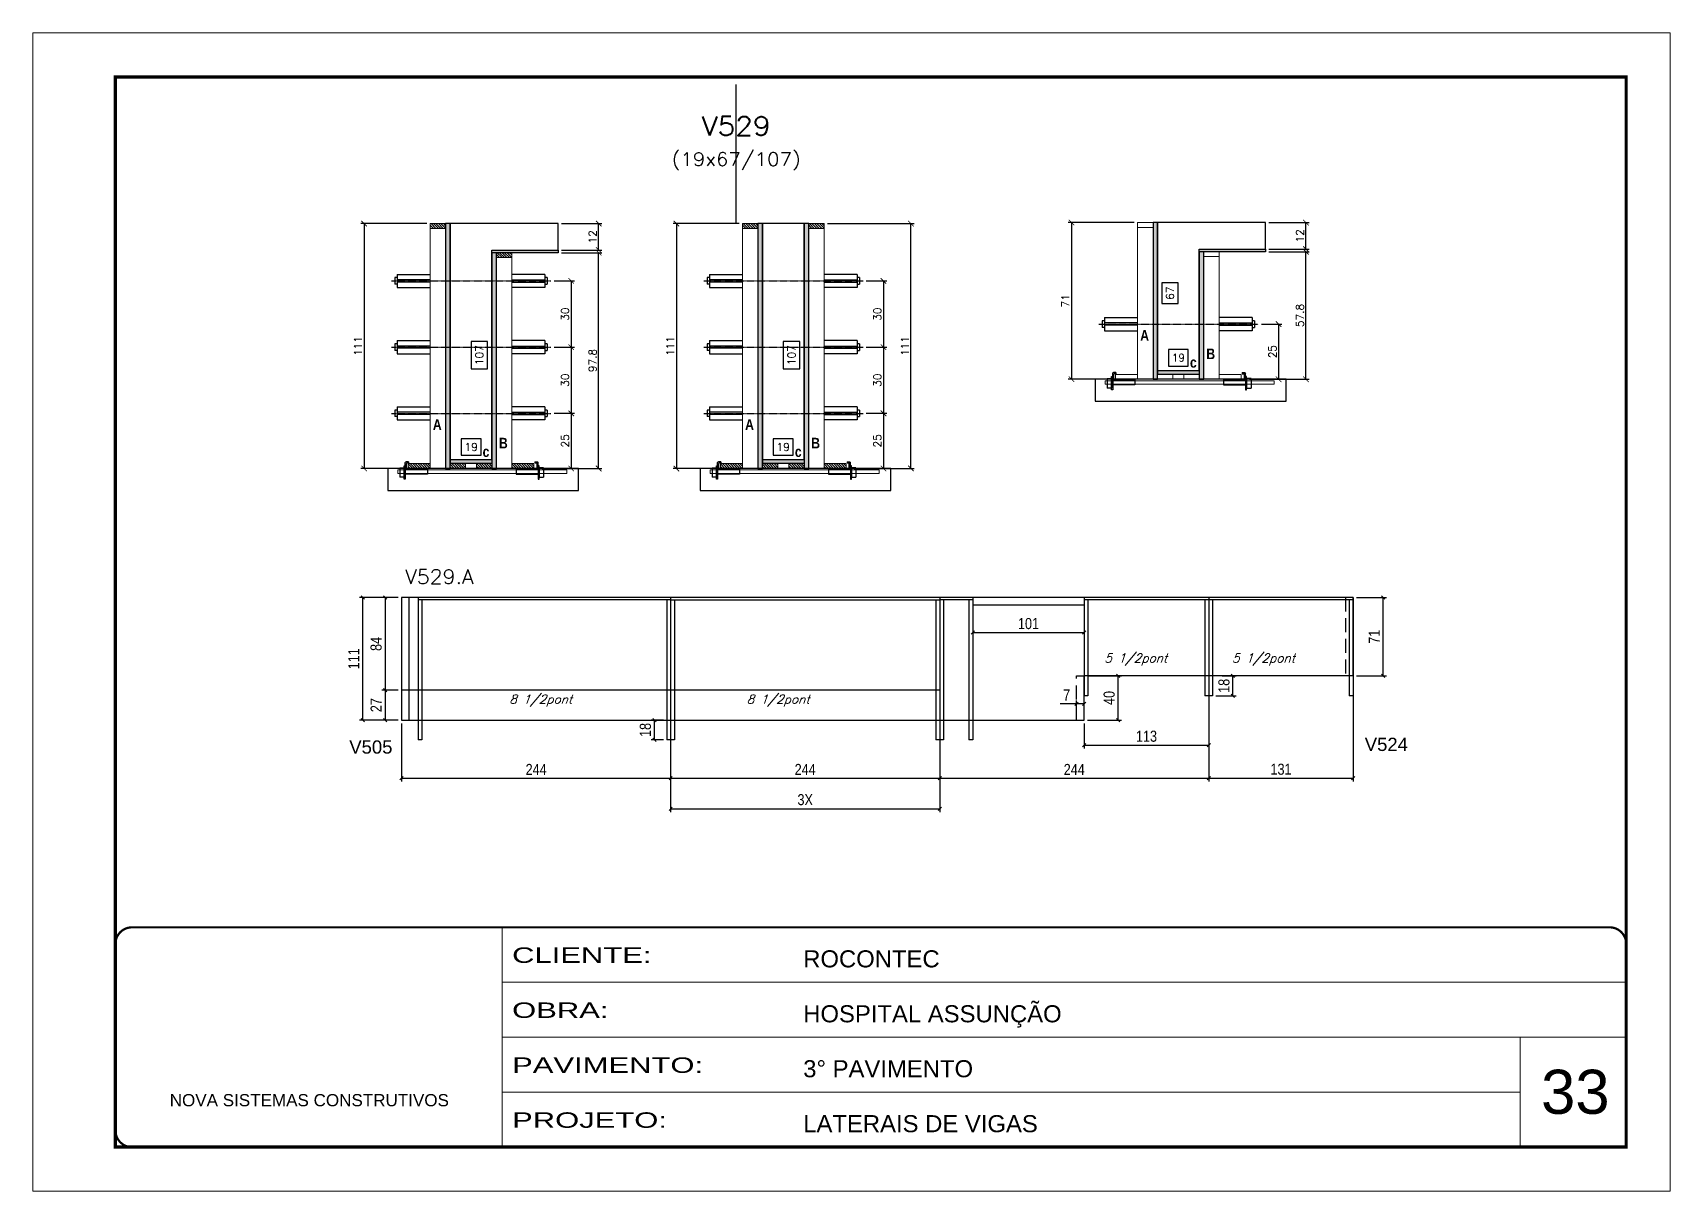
# Model space of a CAD drawing. Extents: x -21493 to -15213, y -12134 to 11887.
# Drawn here: x -21493 to -20008, y 1649 to 2699 of the extents above; entities that cross this region are included whole.
import ezdxf
from ezdxf.enums import TextEntityAlignment as Align

# ---------------------------------------------------------------- set-up
doc = ezdxf.new("R2010")
doc.units = 0
for name, pattern in [('CONTINUO', [0]), ('DASHED', [0.75, 0.5, -0.25]), ('HIDDEN', [0.375, 0.25, -0.125])]:
    doc.linetypes.add(name, pattern=pattern)
for name, color, linetype in [('5', 5, 'Continuous'), ('barrote', 251, 'Continuous'), ('COTA', 241, 'Continuous'), ('Cota Seção (2x)', 4, 'Continuous'), ('detalhes', 4, 'Continuous'), ('Painéis', 200, 'Continuous'), ('presilha', 1, 'Continuous'), ('SARR_2.2x7', 40, 'Continuous'), ('SARR_3.5x7', 81, 'Continuous'), ('TENSOR', 3, 'Continuous'), ('texto', 7, 'Continuous'), ('Texto de Titulo', 7, 'Continuous'), ('Texto Qtd Sarr', 242, 'Continuous')]:
    doc.layers.add(name, color=color, linetype=linetype)
for name, color, linetype, lineweight in [('CARIMBO', 255, 'Continuous', 9), ('CONCRETO', 251, 'Continuous', 25), ('Folhas', 255, 'Continuous', 9), ('Hachura', 251, 'Continuous', 9), ('Madeira', 126, 'Continuous', 18), ('SARRAFO DE PRESSAO', 251, 'DASHED', 9), ('SCO-___-LAJ', 2, 'Continuous', 0), ('Texto Seção', 7, 'Continuous', 15)]:
    doc.layers.add(name, color=color, linetype=linetype, lineweight=lineweight)
doc.styles.add('ARIAL', font='arial.ttf')
doc.styles.add('COTA TECNICA', font='techl___.ttf', dxfattribs={"height": 10})
doc.styles.add('REGUA-120', font='ROMANS.shx', dxfattribs={"height": 15})
doc.styles.add('Romans', font='romans.shx')
doc.styles.get("Standard").update_dxf_attribs({"font": 'arial.ttf'})
doc.styles.add('TECNICA', font='techb___.ttf', dxfattribs={"height": 10})
doc.styles.add('Tecnologia', font='')
doc.styles.get('Tecnologia').set_extended_font_data('Forgotten Futurist')
doc.dimstyles.new('Cota Seção (2x)', dxfattribs={"dimtxt": 7, "dimasz": 5, "dimexe": 3, "dimexo": 3, "dimgap": 2, "dimtad": 3, "dimdec": 1, "dimlfac": 0.5, "dimzin": 12, "dimdsep": 46, "dimtxsty": 'Romans', "dimblk": 'ARCHTICK', "dimcen": 0, "dimclrd": 4, "dimclre": 4, "dimclrt": 1, "dimadec": 1, "dimazin": 3, "dimtfac": 1, "dimtdec": 1, "dimtmove": 0, "dimatfit": 3, "dimldrblk": 'OBLIQUE', "dimfxl": 1, "dimtolj": 1, "dimtzin": 12, "dimarcsym": 0})
doc.dimstyles.new('Cota Seção interna', dxfattribs={"dimtxt": 7, "dimasz": 6, "dimexe": 0.18, "dimexo": 2, "dimgap": -4, "dimtad": 3, "dimdec": 1, "dimlfac": 0.5, "dimzin": 12, "dimdsep": 46, "dimtxsty": 'Romans', "dimblk": 'ARCHTICK', "dimcen": 0.09, "dimse1": 1, "dimse2": 1, "dimsd1": 1, "dimsd2": 1, "dimclrd": 180, "dimclre": 5, "dimclrt": 1, "dimadec": 0, "dimazin": 3, "dimtfac": 1, "dimtdec": 1, "dimtofl": 0, "dimtmove": 0, "dimatfit": 3, "dimldrblk": 'ARCHTICK', "dimfxl": 1, "dimtolj": 1, "dimtzin": 0, "dimarcsym": 0})
doc.dimstyles.new('PAINEL', dxfattribs={"dimtxt": 10, "dimasz": 3, "dimexe": 3, "dimexo": 3, "dimgap": 3, "dimtad": 1, "dimdec": 1, "dimzin": 12, "dimdsep": 46, "dimtxsty": 'COTA TECNICA', "dimblk1": 'OBLIQUE', "dimblk2": 'OBLIQUE', "dimsah": 1, "dimcen": 0.9, "dimclrd": 4, "dimclre": 4, "dimclrt": 240, "dimadec": 1, "dimazin": 3, "dimtfac": 1, "dimtdec": 1, "dimtmove": 0, "dimatfit": 3, "dimfxl": 1, "dimtolj": 1, "dimtzin": 12, "dimarcsym": 0})

msp = doc.modelspace()

# ---------------------------------------------------------------- texts
at = {"layer": '5', "linetype": 'Continuous'}
for s, p in [('V505', (-21206.35, 2045.27)), ('V524', (-20285.45, 2047.66))]:
    msp.add_text(s, height=12, rotation=0.00004, dxfattribs=at).set_placement(p)
at = {"layer": 'CARIMBO', "style": 'ARIAL'}
msp.add_text('33', height=40, dxfattribs=at).set_placement((-20125.55, 1718.78))
at = {"layer": 'detalhes', "style": 'TECNICA'}
for s, p in [('A', (-20489.07, 2419.65)), ('B', (-20429.11, 2402.81)), ('c', (-20443.95, 2395.11)), ('A', (-21130.55, 2338.74)), ('A', (-20847.36, 2338.74)), ('B', (-21070.59, 2321.9)), ('B', (-20787.4, 2321.9)), ('c', (-21085.43, 2314.2)), ('c', (-20802.24, 2314.2))]:
    msp.add_text(s, height=9.6, dxfattribs=at).set_placement(p)
at = {"layer": 'texto', "color": 2, "char_height": 8, "attachment_point": 5, "style": 'Romans'}
for s, insert in [('{\\Q19;\\C256;5 1/2pont}', (-20493.08, 2130.6)), ('{\\Q19;\\C256;5 1/2pont}', (-20377.26, 2130.6)), ('{\\Q19;\\C256;8 1/2pont}', (-21032.7, 2093.29)), ('{\\Q19;\\C256;8 1/2pont}', (-20817.4, 2093.29))]:
    msp.add_mtext(s, dxfattribs=dict(at, insert=insert))
at = {"layer": 'Texto Seção', "style": 'REGUA-120', "width": 1.05}
msp.add_text('V529.A', height=13, dxfattribs=at).set_placement((-21155.68, 2199.08))

# ---------------------------------------------------------------- blocks, each defined once
blk = doc.blocks.new('_ArchTick')
at = {"color": 0, "linetype": 'ByBlock', "const_width": 0.15}
blk.add_lwpolyline([(-0.5, -0.5), (0.5, 0.5)], dxfattribs=at)
blk = doc.blocks.new('*D1231')
at = {"layer": 'COTA', "color": 4, "lineweight": -2, "transparency": 16777216}
for p, q in [((-21013.9, 2499.3), (-20977.2, 2499.3)), ((-20980.2, 2303.7), (-20980.2, 2499.3)), ((-21031.5, 2303.7), (-20977.2, 2303.7))]:
    blk.add_line(p, q, dxfattribs=at)
at = {"layer": 'Defpoints', "color": 0, "transparency": 16777216}
for p in [(-21016.9, 2499.3), (-20980.2, 2499.3), (-21034.5, 2303.7)]:
    blk.add_point(p, dxfattribs=at)
at = {"layer": 'COTA', "color": 4, "lineweight": -2, "transparency": 16777216, "xscale": 5, "yscale": 5, "zscale": 5}
for p, rotation in [((-20980.2, 2499.3), 90), ((-20980.2, 2303.7), 270)]:
    blk.add_blockref('_ArchTick', p, dxfattribs=dict(at, rotation=rotation))
at = {"layer": 'COTA', "color": 1, "transparency": 16777216, "insert": (-20985.7, 2401.5), "char_height": 7, "attachment_point": 5, "rotation": 90, "style": 'Romans'}
blk.add_mtext('\\A1;97.8', dxfattribs=at)
blk = doc.blocks.new('_Oblique')
at = {"color": 0, "linetype": 'ByBlock', "lineweight": -2}
blk.add_line((-0.5, -0.5), (0.5, 0.5), dxfattribs=at)
blk = doc.blocks.new('*D1232')
at = {"layer": 'COTA', "color": 4, "lineweight": -2, "transparency": 16777216}
for p, q in [((-21013.9, 2525.7), (-20977.2, 2525.7)), ((-20980.2, 2501.7), (-20980.2, 2525.7)), ((-21013.9, 2501.7), (-20977.2, 2501.7))]:
    blk.add_line(p, q, dxfattribs=at)
at = {"layer": 'Defpoints', "color": 0, "transparency": 16777216}
for p in [(-21016.9, 2525.7), (-20980.2, 2525.7), (-21016.9, 2501.7)]:
    blk.add_point(p, dxfattribs=at)
at = {"layer": 'COTA', "color": 4, "lineweight": -2, "transparency": 16777216, "xscale": 5, "yscale": 5, "zscale": 5}
for p, rotation in [((-20980.2, 2525.7), 90), ((-20980.2, 2501.7), 270)]:
    blk.add_blockref('_ArchTick', p, dxfattribs=dict(at, rotation=rotation))
at = {"layer": 'COTA', "color": 1, "transparency": 16777216, "insert": (-20985.7, 2513.7), "char_height": 7, "attachment_point": 5, "rotation": 90, "style": 'Romans'}
blk.add_mtext('\\A1;12', dxfattribs=at)
blk = doc.blocks.new('*D1233')
at = {"layer": 'Cota Seção (2x)', "color": 180, "lineweight": -2, "transparency": 16777216}
for p, q in [((-21080.9, 2418.9), (-21095.9, 2418.9)), ((-21095.9, 2418.9), (-21095.9, 2393.9)), ((-21080.9, 2393.9), (-21080.9, 2418.9)), ((-21095.9, 2393.9), (-21080.9, 2393.9))]:
    blk.add_line(p, q, dxfattribs=at)
at = {"layer": 'Defpoints', "color": 0, "transparency": 16777216}
for p in [(-21076.9, 2525.7), (-21076.9, 2525.7), (-21076.9, 2311.7)]:
    blk.add_point(p, dxfattribs=at)
at = {"layer": 'Cota Seção (2x)', "color": 1, "transparency": 16777216, "insert": (-21088.4, 2406.4), "char_height": 7, "attachment_point": 5, "rotation": 90, "style": 'Romans'}
blk.add_mtext('\\A1;107', dxfattribs=at)
blk = doc.blocks.new('PRESILHA METÁLICA 1')
at = {"layer": 'presilha'}
for p, q in [((0, 13), (6, 13)), ((0, 13), (0, 0)), ((6, 0), (0, 0)), ((6, 15.5), (7.5, 15.5)), ((6, -2.5), (6, 15.5)), ((6, 13), (6, 0)), ((7.5, 10.6), (7.5, 19.9)), ((7.5, 15.5), (7.5, -2.5)), ((37.5, 4.1), (7.5, 4.1)), ((12, 21), (8.6, 21)), ((9, 11.6), (9, 18.9)), ((12, 19.5), (9.6, 19.5)), ((37.5, 11), (9.6, 11)), ((12, 21), (12, 19.5)), ((37.5, 11), (37.5, 4.1)), ((7.5, -2.5), (6, -2.5))]:
    blk.add_line(p, q, dxfattribs=at)
for centre, radius, start, end in [((8.6, 19.9), 1.14, 90, 180), ((9.6, 18.9), 0.57, 90, 180), ((9.6, 11.6), 0.57, 180, 270)]:
    blk.add_arc(centre, radius, start, end, dxfattribs=at)
blk = doc.blocks.new('*D1234')
at = {"layer": 'Cota Seção (2x)', "color": 180, "lineweight": -2, "transparency": 16777216}
for p, q in [((-21086.9, 2330.7), (-21104.9, 2330.7)), ((-21104.9, 2330.7), (-21104.9, 2315.7)), ((-21086.9, 2315.7), (-21086.9, 2330.7)), ((-21104.9, 2315.7), (-21086.9, 2315.7))]:
    blk.add_line(p, q, dxfattribs=at)
at = {"layer": 'Defpoints', "color": 0, "transparency": 16777216}
for p in [(-21114.9, 2303.7), (-21076.9, 2311.7), (-21076.9, 2303.7)]:
    blk.add_point(p, dxfattribs=at)
at = {"layer": 'Cota Seção (2x)', "color": 1, "transparency": 16777216, "insert": (-21095.9, 2323.2), "char_height": 7, "attachment_point": 5, "style": 'Romans'}
blk.add_mtext('\\A1;19', dxfattribs=at)
blk = doc.blocks.new('*D1235')
at = {"layer": 'COTA', "color": 4, "lineweight": -2, "transparency": 16777216}
for p, q in [((-21135.9, 2525.7), (-21195.9, 2525.7)), ((-21192.9, 2525.7), (-21192.9, 2303.7)), ((-21135.9, 2303.7), (-21195.9, 2303.7))]:
    blk.add_line(p, q, dxfattribs=at)
at = {"layer": 'Defpoints', "color": 0, "transparency": 16777216}
for p in [(-21132.9, 2525.7), (-21192.9, 2303.7), (-21132.9, 2303.7)]:
    blk.add_point(p, dxfattribs=at)
at = {"layer": 'COTA', "color": 4, "lineweight": -2, "transparency": 16777216, "xscale": 5, "yscale": 5, "zscale": 5}
for p, rotation in [((-21192.9, 2525.7), 90), ((-21192.9, 2303.7), 270)]:
    blk.add_blockref('_ArchTick', p, dxfattribs=dict(at, rotation=rotation))
at = {"layer": 'COTA', "color": 1, "transparency": 16777216, "insert": (-21198.4, 2414.7), "char_height": 7, "attachment_point": 5, "rotation": 90, "style": 'Romans'}
blk.add_mtext('\\A1;111', dxfattribs=at)
blk = doc.blocks.new('*D1236')
at = {"layer": 'COTA', "color": 4, "lineweight": -2, "transparency": 16777216}
for p, q in [((-21020.6, 2353.7), (-21002.1, 2353.7)), ((-21005.1, 2353.7), (-21005.1, 2303.7)), ((-21020.6, 2303.7), (-21002.1, 2303.7))]:
    blk.add_line(p, q, dxfattribs=at)
at = {"layer": 'Defpoints', "color": 0, "transparency": 16777216}
for p in [(-21023.6, 2353.7), (-21023.6, 2303.7), (-21005.1, 2303.7)]:
    blk.add_point(p, dxfattribs=at)
at = {"layer": 'COTA', "color": 4, "lineweight": -2, "transparency": 16777216, "xscale": 5, "yscale": 5, "zscale": 5}
for p, rotation in [((-21005.1, 2353.7), 90), ((-21005.1, 2303.7), 270)]:
    blk.add_blockref('_ArchTick', p, dxfattribs=dict(at, rotation=rotation))
at = {"layer": 'COTA', "color": 1, "transparency": 16777216, "insert": (-21010.6, 2328.7), "char_height": 7, "attachment_point": 5, "rotation": 90, "style": 'Romans'}
blk.add_mtext('\\A1;25', dxfattribs=at)
blk = doc.blocks.new('*D1237')
at = {"layer": 'COTA', "color": 4, "lineweight": -2, "transparency": 16777216}
for p, q in [((-21020.6, 2413.7), (-21002.1, 2413.7)), ((-21005.1, 2413.7), (-21005.1, 2353.7)), ((-21020.6, 2353.7), (-21002.1, 2353.7))]:
    blk.add_line(p, q, dxfattribs=at)
at = {"layer": 'Defpoints', "color": 0, "transparency": 16777216}
for p in [(-21023.6, 2413.7), (-21023.6, 2353.7), (-21005.1, 2353.7)]:
    blk.add_point(p, dxfattribs=at)
at = {"layer": 'COTA', "color": 4, "lineweight": -2, "transparency": 16777216, "xscale": 5, "yscale": 5, "zscale": 5}
for p, rotation in [((-21005.1, 2413.7), 90), ((-21005.1, 2353.7), 270)]:
    blk.add_blockref('_ArchTick', p, dxfattribs=dict(at, rotation=rotation))
at = {"layer": 'COTA', "color": 1, "transparency": 16777216, "insert": (-21010.6, 2383.7), "char_height": 7, "attachment_point": 5, "rotation": 90, "style": 'Romans'}
blk.add_mtext('\\A1;30', dxfattribs=at)
blk = doc.blocks.new('*D1194')
at = {"layer": 'COTA', "color": 4, "lineweight": -2, "transparency": 16777216}
for p, q in [((-21020.6, 2473.7), (-21002.1, 2473.7)), ((-21005.1, 2473.7), (-21005.1, 2413.7)), ((-21020.6, 2413.7), (-21002.1, 2413.7))]:
    blk.add_line(p, q, dxfattribs=at)
at = {"layer": 'Defpoints', "color": 0, "transparency": 16777216}
for p in [(-21023.6, 2473.7), (-21023.6, 2413.7), (-21005.1, 2413.7)]:
    blk.add_point(p, dxfattribs=at)
at = {"layer": 'COTA', "color": 4, "lineweight": -2, "transparency": 16777216, "xscale": 5, "yscale": 5, "zscale": 5}
for p, rotation in [((-21005.1, 2473.7), 90), ((-21005.1, 2413.7), 270)]:
    blk.add_blockref('_ArchTick', p, dxfattribs=dict(at, rotation=rotation))
at = {"layer": 'COTA', "color": 1, "transparency": 16777216, "insert": (-21010.6, 2443.7), "char_height": 7, "attachment_point": 5, "rotation": 90, "style": 'Romans'}
blk.add_mtext('\\A1;30', dxfattribs=at)
blk = doc.blocks.new('titulo1')
at = {"layer": 'Defpoints', "color": 252, "linetype": 'HIDDEN', "ltscale": 2}
blk.add_line((0, 0), (0, 125), dxfattribs=at)
at = {"layer": 'Defpoints', "style": 'Romans', "oblique": 15}
blk.add_attdef('FOLHA', text='', height=10, dxfattribs=at).set_placement((0, 15.6), align=Align.MIDDLE_CENTER)
at = {"layer": 'Texto Qtd Sarr', "color": 3, "style": 'Romans', "oblique": 15}
for tag, height, p in [('TITULO', 17, (0, 71.4)), ('SEÇÃO', 12, (0, 41.5))]:
    blk.add_attdef(tag, text='', height=height, dxfattribs=at).set_placement(p, align=Align.MIDDLE_CENTER)
blk = doc.blocks.new('*D1195')
at = {"layer": 'COTA', "color": 4, "lineweight": -2, "transparency": 16777216}
for p, q in [((-20372.5, 2500.2), (-20335.8, 2500.2)), ((-20338.8, 2384.6), (-20338.8, 2500.2)), ((-20390.1, 2384.6), (-20335.8, 2384.6))]:
    blk.add_line(p, q, dxfattribs=at)
at = {"layer": 'Defpoints', "color": 0, "transparency": 16777216}
for p in [(-20375.5, 2500.2), (-20338.8, 2500.2), (-20393.1, 2384.6)]:
    blk.add_point(p, dxfattribs=at)
at = {"layer": 'COTA', "color": 4, "lineweight": -2, "transparency": 16777216, "xscale": 5, "yscale": 5, "zscale": 5}
for p, rotation in [((-20338.8, 2500.2), 90), ((-20338.8, 2384.6), 270)]:
    blk.add_blockref('_ArchTick', p, dxfattribs=dict(at, rotation=rotation))
at = {"layer": 'COTA', "color": 1, "transparency": 16777216, "insert": (-20344.3, 2442.4), "char_height": 7, "attachment_point": 5, "rotation": 90, "style": 'Romans'}
blk.add_mtext('\\A1;57.8', dxfattribs=at)
blk = doc.blocks.new('*D1196')
at = {"layer": 'COTA', "color": 4, "lineweight": -2, "transparency": 16777216}
for p, q in [((-20372.5, 2526.6), (-20335.8, 2526.6)), ((-20338.8, 2502.6), (-20338.8, 2526.6)), ((-20372.5, 2502.6), (-20335.8, 2502.6))]:
    blk.add_line(p, q, dxfattribs=at)
at = {"layer": 'Defpoints', "color": 0, "transparency": 16777216}
for p in [(-20375.5, 2526.6), (-20338.8, 2526.6), (-20375.5, 2502.6)]:
    blk.add_point(p, dxfattribs=at)
at = {"layer": 'COTA', "color": 4, "lineweight": -2, "transparency": 16777216, "xscale": 5, "yscale": 5, "zscale": 5}
for p, rotation in [((-20338.8, 2526.6), 90), ((-20338.8, 2502.6), 270)]:
    blk.add_blockref('_ArchTick', p, dxfattribs=dict(at, rotation=rotation))
at = {"layer": 'COTA', "color": 1, "transparency": 16777216, "insert": (-20344.3, 2514.6), "char_height": 7, "attachment_point": 5, "rotation": 90, "style": 'Romans'}
blk.add_mtext('\\A1;12', dxfattribs=at)
blk = doc.blocks.new('*D1197')
at = {"layer": 'Cota Seção (2x)', "color": 180, "lineweight": -2, "transparency": 16777216}
for p, q in [((-20454.6, 2472.1), (-20469.6, 2472.1)), ((-20469.6, 2472.1), (-20469.6, 2453.1)), ((-20454.6, 2453.1), (-20454.6, 2472.1)), ((-20469.6, 2453.1), (-20454.6, 2453.1))]:
    blk.add_line(p, q, dxfattribs=at)
at = {"layer": 'Defpoints', "color": 0, "transparency": 16777216}
for p in [(-20450.6, 2526.6), (-20435.5, 2526.6), (-20435.5, 2392.6)]:
    blk.add_point(p, dxfattribs=at)
at = {"layer": 'Cota Seção (2x)', "color": 1, "transparency": 16777216, "insert": (-20462.1, 2462.6), "char_height": 7, "attachment_point": 5, "rotation": 90, "style": 'Romans'}
blk.add_mtext('\\A1;67', dxfattribs=at)
blk = doc.blocks.new('*D1198')
at = {"layer": 'Cota Seção (2x)', "color": 180, "lineweight": -2, "transparency": 16777216}
for p, q in [((-20445.5, 2411.6), (-20463.5, 2411.6)), ((-20463.5, 2411.6), (-20463.5, 2396.6)), ((-20445.5, 2396.6), (-20445.5, 2411.6)), ((-20463.5, 2396.6), (-20445.5, 2396.6))]:
    blk.add_line(p, q, dxfattribs=at)
at = {"layer": 'Defpoints', "color": 0, "transparency": 16777216}
for p in [(-20435.5, 2392.6), (-20473.5, 2384.6), (-20435.5, 2384.6)]:
    blk.add_point(p, dxfattribs=at)
at = {"layer": 'Cota Seção (2x)', "color": 1, "transparency": 16777216, "insert": (-20454.5, 2404.1), "char_height": 7, "attachment_point": 5, "style": 'Romans'}
blk.add_mtext('\\A1;19', dxfattribs=at)
blk = doc.blocks.new('*D1199')
at = {"layer": 'COTA', "color": 4, "lineweight": -2, "transparency": 16777216}
for p, q in [((-20494.5, 2526.6), (-20554.4, 2526.6)), ((-20551.4, 2526.6), (-20551.4, 2384.6)), ((-20494.5, 2384.6), (-20554.4, 2384.6))]:
    blk.add_line(p, q, dxfattribs=at)
at = {"layer": 'Defpoints', "color": 0, "transparency": 16777216}
for p in [(-20491.5, 2526.6), (-20551.4, 2384.6), (-20491.5, 2384.6)]:
    blk.add_point(p, dxfattribs=at)
at = {"layer": 'COTA', "color": 4, "lineweight": -2, "transparency": 16777216, "xscale": 5, "yscale": 5, "zscale": 5}
for p, rotation in [((-20551.4, 2526.6), 90), ((-20551.4, 2384.6), 270)]:
    blk.add_blockref('_ArchTick', p, dxfattribs=dict(at, rotation=rotation))
at = {"layer": 'COTA', "color": 1, "transparency": 16777216, "insert": (-20556.9, 2455.6), "char_height": 7, "attachment_point": 5, "rotation": 90, "style": 'Romans'}
blk.add_mtext('\\A1;71', dxfattribs=at)
blk = doc.blocks.new('*D1200')
at = {"layer": 'COTA', "color": 4, "lineweight": -2, "transparency": 16777216}
for p, q in [((-20379.2, 2434.6), (-20360.6, 2434.6)), ((-20363.6, 2434.6), (-20363.6, 2384.6)), ((-20379.2, 2384.6), (-20360.6, 2384.6))]:
    blk.add_line(p, q, dxfattribs=at)
at = {"layer": 'Defpoints', "color": 0, "transparency": 16777216}
for p in [(-20382.2, 2434.6), (-20382.2, 2384.6), (-20363.6, 2384.6)]:
    blk.add_point(p, dxfattribs=at)
at = {"layer": 'COTA', "color": 4, "lineweight": -2, "transparency": 16777216, "xscale": 5, "yscale": 5, "zscale": 5}
for p, rotation in [((-20363.6, 2434.6), 90), ((-20363.6, 2384.6), 270)]:
    blk.add_blockref('_ArchTick', p, dxfattribs=dict(at, rotation=rotation))
at = {"layer": 'COTA', "color": 1, "transparency": 16777216, "insert": (-20369.1, 2409.6), "char_height": 7, "attachment_point": 5, "rotation": 90, "style": 'Romans'}
blk.add_mtext('\\A1;25', dxfattribs=at)
blk = doc.blocks.new('*D1201')
at = {"layer": 'COTA', "color": 4, "lineweight": -2, "transparency": 16777216}
for p, q in [((-20772.8, 2525.7), (-20694, 2525.7)), ((-20697, 2303.7), (-20697, 2525.7)), ((-20748.4, 2303.7), (-20694, 2303.7))]:
    blk.add_line(p, q, dxfattribs=at)
at = {"layer": 'Defpoints', "color": 0, "transparency": 16777216}
for p in [(-20775.8, 2525.7), (-20697, 2525.7), (-20751.4, 2303.7)]:
    blk.add_point(p, dxfattribs=at)
at = {"layer": 'COTA', "color": 4, "lineweight": -2, "transparency": 16777216, "xscale": 5, "yscale": 5, "zscale": 5}
for p, rotation in [((-20697, 2525.7), 90), ((-20697, 2303.7), 270)]:
    blk.add_blockref('_ArchTick', p, dxfattribs=dict(at, rotation=rotation))
at = {"layer": 'COTA', "color": 1, "transparency": 16777216, "insert": (-20702.5, 2414.7), "char_height": 7, "attachment_point": 5, "rotation": 90, "style": 'Romans'}
blk.add_mtext('\\A1;111', dxfattribs=at)
blk = doc.blocks.new('*D1202')
at = {"layer": 'Cota Seção (2x)', "color": 180, "lineweight": -2, "transparency": 16777216}
for p, q in [((-20797.8, 2418.9), (-20812.8, 2418.9)), ((-20812.8, 2418.9), (-20812.8, 2393.9)), ((-20797.8, 2393.9), (-20797.8, 2418.9)), ((-20812.8, 2393.9), (-20797.8, 2393.9))]:
    blk.add_line(p, q, dxfattribs=at)
at = {"layer": 'Defpoints', "color": 0, "transparency": 16777216}
for p in [(-20793.8, 2525.7), (-20793.8, 2525.7), (-20793.8, 2311.7)]:
    blk.add_point(p, dxfattribs=at)
at = {"layer": 'Cota Seção (2x)', "color": 1, "transparency": 16777216, "insert": (-20805.3, 2406.4), "char_height": 7, "attachment_point": 5, "rotation": 90, "style": 'Romans'}
blk.add_mtext('\\A1;107', dxfattribs=at)
blk = doc.blocks.new('*D1203')
at = {"layer": 'Cota Seção (2x)', "color": 180, "lineweight": -2, "transparency": 16777216}
for p, q in [((-20803.8, 2330.7), (-20821.8, 2330.7)), ((-20821.8, 2330.7), (-20821.8, 2315.7)), ((-20803.8, 2315.7), (-20803.8, 2330.7)), ((-20821.8, 2315.7), (-20803.8, 2315.7))]:
    blk.add_line(p, q, dxfattribs=at)
at = {"layer": 'Defpoints', "color": 0, "transparency": 16777216}
for p in [(-20831.8, 2303.7), (-20793.8, 2311.7), (-20793.8, 2303.7)]:
    blk.add_point(p, dxfattribs=at)
at = {"layer": 'Cota Seção (2x)', "color": 1, "transparency": 16777216, "insert": (-20812.8, 2323.2), "char_height": 7, "attachment_point": 5, "style": 'Romans'}
blk.add_mtext('\\A1;19', dxfattribs=at)
blk = doc.blocks.new('*D1204')
at = {"layer": 'COTA', "color": 4, "lineweight": -2, "transparency": 16777216}
for p, q in [((-20852.8, 2525.7), (-20912.7, 2525.7)), ((-20909.7, 2525.7), (-20909.7, 2303.7)), ((-20852.8, 2303.7), (-20912.7, 2303.7))]:
    blk.add_line(p, q, dxfattribs=at)
at = {"layer": 'Defpoints', "color": 0, "transparency": 16777216}
for p in [(-20849.8, 2525.7), (-20909.7, 2303.7), (-20849.8, 2303.7)]:
    blk.add_point(p, dxfattribs=at)
at = {"layer": 'COTA', "color": 4, "lineweight": -2, "transparency": 16777216, "xscale": 5, "yscale": 5, "zscale": 5}
for p, rotation in [((-20909.7, 2525.7), 90), ((-20909.7, 2303.7), 270)]:
    blk.add_blockref('_ArchTick', p, dxfattribs=dict(at, rotation=rotation))
at = {"layer": 'COTA', "color": 1, "transparency": 16777216, "insert": (-20915.2, 2414.7), "char_height": 7, "attachment_point": 5, "rotation": 90, "style": 'Romans'}
blk.add_mtext('\\A1;111', dxfattribs=at)
blk = doc.blocks.new('*D1205')
at = {"layer": 'COTA', "color": 4, "lineweight": -2, "transparency": 16777216}
for p, q in [((-20737.5, 2353.7), (-20718.9, 2353.7)), ((-20721.9, 2353.7), (-20721.9, 2303.7)), ((-20737.5, 2303.7), (-20718.9, 2303.7))]:
    blk.add_line(p, q, dxfattribs=at)
at = {"layer": 'Defpoints', "color": 0, "transparency": 16777216}
for p in [(-20740.5, 2353.7), (-20740.5, 2303.7), (-20721.9, 2303.7)]:
    blk.add_point(p, dxfattribs=at)
at = {"layer": 'COTA', "color": 4, "lineweight": -2, "transparency": 16777216, "xscale": 5, "yscale": 5, "zscale": 5}
for p, rotation in [((-20721.9, 2353.7), 90), ((-20721.9, 2303.7), 270)]:
    blk.add_blockref('_ArchTick', p, dxfattribs=dict(at, rotation=rotation))
at = {"layer": 'COTA', "color": 1, "transparency": 16777216, "insert": (-20727.4, 2328.7), "char_height": 7, "attachment_point": 5, "rotation": 90, "style": 'Romans'}
blk.add_mtext('\\A1;25', dxfattribs=at)
blk = doc.blocks.new('*D1225')
at = {"layer": 'COTA', "color": 4, "lineweight": -2, "transparency": 16777216}
for p, q in [((-20737.5, 2413.7), (-20718.9, 2413.7)), ((-20721.9, 2413.7), (-20721.9, 2353.7)), ((-20737.5, 2353.7), (-20718.9, 2353.7))]:
    blk.add_line(p, q, dxfattribs=at)
at = {"layer": 'Defpoints', "color": 0, "transparency": 16777216}
for p in [(-20740.5, 2413.7), (-20740.5, 2353.7), (-20721.9, 2353.7)]:
    blk.add_point(p, dxfattribs=at)
at = {"layer": 'COTA', "color": 4, "lineweight": -2, "transparency": 16777216, "xscale": 5, "yscale": 5, "zscale": 5}
for p, rotation in [((-20721.9, 2413.7), 90), ((-20721.9, 2353.7), 270)]:
    blk.add_blockref('_ArchTick', p, dxfattribs=dict(at, rotation=rotation))
at = {"layer": 'COTA', "color": 1, "transparency": 16777216, "insert": (-20727.4, 2383.7), "char_height": 7, "attachment_point": 5, "rotation": 90, "style": 'Romans'}
blk.add_mtext('\\A1;30', dxfattribs=at)
blk = doc.blocks.new('*D1226')
at = {"layer": 'COTA', "color": 4, "lineweight": -2, "transparency": 16777216}
for p, q in [((-20737.5, 2473.7), (-20718.9, 2473.7)), ((-20721.9, 2473.7), (-20721.9, 2413.7)), ((-20737.5, 2413.7), (-20718.9, 2413.7))]:
    blk.add_line(p, q, dxfattribs=at)
at = {"layer": 'Defpoints', "color": 0, "transparency": 16777216}
for p in [(-20740.5, 2473.7), (-20740.5, 2413.7), (-20721.9, 2413.7)]:
    blk.add_point(p, dxfattribs=at)
at = {"layer": 'COTA', "color": 4, "lineweight": -2, "transparency": 16777216, "xscale": 5, "yscale": 5, "zscale": 5}
for p, rotation in [((-20721.9, 2473.7), 90), ((-20721.9, 2413.7), 270)]:
    blk.add_blockref('_ArchTick', p, dxfattribs=dict(at, rotation=rotation))
at = {"layer": 'COTA', "color": 1, "transparency": 16777216, "insert": (-20727.4, 2443.7), "char_height": 7, "attachment_point": 5, "rotation": 90, "style": 'Romans'}
blk.add_mtext('\\A1;30', dxfattribs=at)
blk = doc.blocks.new('*D1227')
at = {"layer": 'COTA', "color": 4, "lineweight": -2, "ltscale": 25, "transparency": 16777216}
for p, q in [((-21161.9, 2186.7), (-21197.2, 2186.7)), ((-21194.2, 2075.7), (-21194.2, 2186.7)), ((-21161.9, 2075.7), (-21197.2, 2075.7))]:
    blk.add_line(p, q, dxfattribs=at)
at = {"layer": 'Defpoints', "color": 0, "ltscale": 25, "transparency": 16777216}
for p in [(-21194.2, 2186.7), (-21158.9, 2186.7), (-21158.9, 2075.7)]:
    blk.add_point(p, dxfattribs=at)
at = {"layer": 'COTA', "color": 4, "lineweight": -2, "ltscale": 25, "transparency": 16777216, "xscale": 3, "yscale": 3, "zscale": 3}
for p, rotation in [((-21194.2, 2186.7), 90), ((-21194.2, 2075.7), 270)]:
    blk.add_blockref('_Oblique', p, dxfattribs=dict(at, rotation=rotation))
at = {"layer": 'COTA', "color": 240, "ltscale": 25, "transparency": 16777216, "insert": (-21202.3, 2131.2), "char_height": 10, "attachment_point": 5, "rotation": 90, "style": 'COTA TECNICA'}
blk.add_mtext('\\A1;111', dxfattribs=at)
blk = doc.blocks.new('*D1447')
at = {"layer": 'COTA', "color": 4, "lineweight": -2, "ltscale": 25, "transparency": 16777216}
for p, q in [((-20914.9, 2072.7), (-20914.9, 1992.3)), ((-20670.9, 2072.7), (-20670.9, 1992.3)), ((-20914.9, 1995.3), (-20670.9, 1995.3))]:
    blk.add_line(p, q, dxfattribs=at)
at = {"layer": 'Defpoints', "color": 0, "ltscale": 25, "transparency": 16777216}
for p in [(-20914.9, 2075.7), (-20670.9, 2075.7), (-20670.9, 1995.3)]:
    blk.add_point(p, dxfattribs=at)
at = {"layer": 'COTA', "color": 4, "lineweight": -2, "ltscale": 25, "transparency": 16777216, "xscale": 3, "yscale": 3, "zscale": 3, "rotation": 180}
blk.add_blockref('_Oblique', (-20914.9, 1995.3), dxfattribs=at)
at = {"layer": 'COTA', "color": 4, "lineweight": -2, "ltscale": 25, "transparency": 16777216, "xscale": 3, "yscale": 3, "zscale": 3}
blk.add_blockref('_Oblique', (-20670.9, 1995.3), dxfattribs=at)
at = {"layer": 'COTA', "color": 240, "ltscale": 25, "transparency": 16777216, "insert": (-20792.9, 2003.5), "char_height": 10, "attachment_point": 5, "style": 'COTA TECNICA'}
blk.add_mtext('\\A1;3X', dxfattribs=at)
blk = doc.blocks.new('*D1448')
at = {"layer": 'COTA', "color": 4, "lineweight": -2, "ltscale": 25, "transparency": 16777216}
for p, q in [((-21158.9, 2072.7), (-21158.9, 2019.9)), ((-20914.9, 2072.7), (-20914.9, 2019.9)), ((-21158.9, 2022.9), (-20914.9, 2022.9))]:
    blk.add_line(p, q, dxfattribs=at)
at = {"layer": 'Defpoints', "color": 0, "ltscale": 25, "transparency": 16777216}
for p in [(-21158.9, 2075.7), (-20914.9, 2075.7), (-20914.9, 2022.9)]:
    blk.add_point(p, dxfattribs=at)
at = {"layer": 'COTA', "color": 4, "lineweight": -2, "ltscale": 25, "transparency": 16777216, "xscale": 3, "yscale": 3, "zscale": 3, "rotation": 180}
blk.add_blockref('_Oblique', (-21158.9, 2022.9), dxfattribs=at)
at = {"layer": 'COTA', "color": 4, "lineweight": -2, "ltscale": 25, "transparency": 16777216, "xscale": 3, "yscale": 3, "zscale": 3}
blk.add_blockref('_Oblique', (-20914.9, 2022.9), dxfattribs=at)
at = {"layer": 'COTA', "color": 240, "ltscale": 25, "transparency": 16777216, "insert": (-21036.9, 2030.9), "char_height": 10, "attachment_point": 5, "style": 'COTA TECNICA'}
blk.add_mtext('\\A1;244', dxfattribs=at)
blk = doc.blocks.new('*D1449')
at = {"layer": 'COTA', "color": 4, "lineweight": -2, "ltscale": 25, "transparency": 16777216}
for p, q in [((-20914.9, 2072.7), (-20914.9, 2019.9)), ((-20670.9, 2072.7), (-20670.9, 2019.9)), ((-20914.9, 2022.9), (-20670.9, 2022.9))]:
    blk.add_line(p, q, dxfattribs=at)
at = {"layer": 'Defpoints', "color": 0, "ltscale": 25, "transparency": 16777216}
for p in [(-20914.9, 2075.7), (-20670.9, 2075.7), (-20670.9, 2022.9)]:
    blk.add_point(p, dxfattribs=at)
at = {"layer": 'COTA', "color": 4, "lineweight": -2, "ltscale": 25, "transparency": 16777216, "xscale": 3, "yscale": 3, "zscale": 3, "rotation": 180}
blk.add_blockref('_Oblique', (-20914.9, 2022.9), dxfattribs=at)
at = {"layer": 'COTA', "color": 4, "lineweight": -2, "ltscale": 25, "transparency": 16777216, "xscale": 3, "yscale": 3, "zscale": 3}
blk.add_blockref('_Oblique', (-20670.9, 2022.9), dxfattribs=at)
at = {"layer": 'COTA', "color": 240, "ltscale": 25, "transparency": 16777216, "insert": (-20792.9, 2030.9), "char_height": 10, "attachment_point": 5, "style": 'COTA TECNICA'}
blk.add_mtext('\\A1;244', dxfattribs=at)
blk = doc.blocks.new('*D1450')
at = {"layer": 'COTA', "color": 4, "lineweight": -2, "ltscale": 25, "transparency": 16777216}
for p, q in [((-20426.9, 2112.7), (-20426.9, 2019.9)), ((-20670.9, 2072.7), (-20670.9, 2019.9)), ((-20670.9, 2022.9), (-20426.9, 2022.9))]:
    blk.add_line(p, q, dxfattribs=at)
at = {"layer": 'Defpoints', "color": 0, "ltscale": 25, "transparency": 16777216}
for p in [(-20426.9, 2115.7), (-20670.9, 2075.7), (-20426.9, 2022.9)]:
    blk.add_point(p, dxfattribs=at)
at = {"layer": 'COTA', "color": 4, "lineweight": -2, "ltscale": 25, "transparency": 16777216, "xscale": 3, "yscale": 3, "zscale": 3, "rotation": 180}
blk.add_blockref('_Oblique', (-20670.9, 2022.9), dxfattribs=at)
at = {"layer": 'COTA', "color": 4, "lineweight": -2, "ltscale": 25, "transparency": 16777216, "xscale": 3, "yscale": 3, "zscale": 3}
blk.add_blockref('_Oblique', (-20426.9, 2022.9), dxfattribs=at)
at = {"layer": 'COTA', "color": 240, "ltscale": 25, "transparency": 16777216, "insert": (-20548.9, 2030.9), "char_height": 10, "attachment_point": 5, "style": 'COTA TECNICA'}
blk.add_mtext('\\A1;244', dxfattribs=at)
blk = doc.blocks.new('*D1451')
at = {"layer": 'COTA', "color": 4, "lineweight": -2, "ltscale": 25, "transparency": 16777216}
for p, q in [((-20426.9, 2112.7), (-20426.9, 2019.9)), ((-20295.9, 2112.7), (-20295.9, 2019.9)), ((-20426.9, 2022.9), (-20295.9, 2022.9))]:
    blk.add_line(p, q, dxfattribs=at)
at = {"layer": 'Defpoints', "color": 0, "ltscale": 25, "transparency": 16777216}
for p in [(-20426.9, 2115.7), (-20295.9, 2115.7), (-20295.9, 2022.9)]:
    blk.add_point(p, dxfattribs=at)
at = {"layer": 'COTA', "color": 4, "lineweight": -2, "ltscale": 25, "transparency": 16777216, "xscale": 3, "yscale": 3, "zscale": 3, "rotation": 180}
blk.add_blockref('_Oblique', (-20426.9, 2022.9), dxfattribs=at)
at = {"layer": 'COTA', "color": 4, "lineweight": -2, "ltscale": 25, "transparency": 16777216, "xscale": 3, "yscale": 3, "zscale": 3}
blk.add_blockref('_Oblique', (-20295.9, 2022.9), dxfattribs=at)
at = {"layer": 'COTA', "color": 240, "ltscale": 25, "transparency": 16777216, "insert": (-20361.4, 2031.1), "char_height": 10, "attachment_point": 5, "style": 'COTA TECNICA'}
blk.add_mtext('\\A1;131', dxfattribs=at)
blk = doc.blocks.new('*D1452')
at = {"layer": 'COTA', "color": 4, "lineweight": -2, "ltscale": 25, "transparency": 16777216}
for p, q in [((-20426.9, 2112.7), (-20426.9, 2049.8)), ((-20539.9, 2072.7), (-20539.9, 2049.8)), ((-20539.9, 2052.8), (-20426.9, 2052.8))]:
    blk.add_line(p, q, dxfattribs=at)
at = {"layer": 'Defpoints', "color": 0, "ltscale": 25, "transparency": 16777216}
for p in [(-20426.9, 2115.7), (-20539.9, 2075.7), (-20426.9, 2052.8)]:
    blk.add_point(p, dxfattribs=at)
at = {"layer": 'COTA', "color": 4, "lineweight": -2, "ltscale": 25, "transparency": 16777216, "xscale": 3, "yscale": 3, "zscale": 3, "rotation": 180}
blk.add_blockref('_Oblique', (-20539.9, 2052.8), dxfattribs=at)
at = {"layer": 'COTA', "color": 4, "lineweight": -2, "ltscale": 25, "transparency": 16777216, "xscale": 3, "yscale": 3, "zscale": 3}
blk.add_blockref('_Oblique', (-20426.9, 2052.8), dxfattribs=at)
at = {"layer": 'COTA', "color": 240, "ltscale": 25, "transparency": 16777216, "insert": (-20483.4, 2061), "char_height": 10, "attachment_point": 5, "style": 'COTA TECNICA'}
blk.add_mtext('\\A1;113', dxfattribs=at)
blk = doc.blocks.new('*D1453')
at = {"layer": 'COTA', "color": 4, "lineweight": -2, "ltscale": 25, "transparency": 16777216}
for p, q in [((-20536.9, 2115.7), (-20506.1, 2115.7)), ((-20509.1, 2075.7), (-20509.1, 2115.7)), ((-20536.9, 2075.7), (-20506.1, 2075.7))]:
    blk.add_line(p, q, dxfattribs=at)
at = {"layer": 'Defpoints', "color": 0, "ltscale": 25, "transparency": 16777216}
for p in [(-20539.9, 2115.7), (-20509.1, 2115.7), (-20539.9, 2075.7)]:
    blk.add_point(p, dxfattribs=at)
at = {"layer": 'COTA', "color": 4, "lineweight": -2, "ltscale": 25, "transparency": 16777216, "xscale": 3, "yscale": 3, "zscale": 3}
for p, rotation in [((-20509.1, 2115.7), 90), ((-20509.1, 2075.7), 270)]:
    blk.add_blockref('_Oblique', p, dxfattribs=dict(at, rotation=rotation))
at = {"layer": 'COTA', "color": 240, "ltscale": 25, "transparency": 16777216, "insert": (-20517.2, 2095.7), "char_height": 10, "attachment_point": 5, "rotation": 90, "style": 'COTA TECNICA'}
blk.add_mtext('\\A1;40', dxfattribs=at)
blk = doc.blocks.new('*D1454')
at = {"layer": 'COTA', "color": 4, "lineweight": -2, "ltscale": 25, "transparency": 16777216}
for p, q in [((-20292.9, 2186.7), (-20265.8, 2186.7)), ((-20268.8, 2115.7), (-20268.8, 2186.7)), ((-20292.9, 2115.7), (-20265.8, 2115.7))]:
    blk.add_line(p, q, dxfattribs=at)
at = {"layer": 'Defpoints', "color": 0, "ltscale": 25, "transparency": 16777216}
for p in [(-20295.9, 2186.7), (-20268.8, 2186.7), (-20295.9, 2115.7)]:
    blk.add_point(p, dxfattribs=at)
at = {"layer": 'COTA', "color": 4, "lineweight": -2, "ltscale": 25, "transparency": 16777216, "xscale": 3, "yscale": 3, "zscale": 3}
for p, rotation in [((-20268.8, 2186.7), 90), ((-20268.8, 2115.7), 270)]:
    blk.add_blockref('_Oblique', p, dxfattribs=dict(at, rotation=rotation))
at = {"layer": 'COTA', "color": 240, "ltscale": 25, "transparency": 16777216, "insert": (-20276.9, 2151.2), "char_height": 10, "attachment_point": 5, "rotation": 90, "style": 'COTA TECNICA'}
blk.add_mtext('\\A1;71', dxfattribs=at)
blk = doc.blocks.new('*D1455')
at = {"layer": 'COTA', "color": 4, "lineweight": -2, "ltscale": 25, "transparency": 16777216}
for p, q in [((-20546.9, 2090.3), (-20561.7, 2090.3)), ((-20546.9, 2078.7), (-20546.9, 2093.3)), ((-20539.9, 2090.3), (-20546.9, 2090.3)), ((-20539.9, 2078.7), (-20539.9, 2093.3))]:
    blk.add_line(p, q, dxfattribs=at)
at = {"layer": 'Defpoints', "color": 0, "ltscale": 25, "transparency": 16777216}
for p in [(-20546.9, 2090.3), (-20546.9, 2075.7), (-20539.9, 2075.7)]:
    blk.add_point(p, dxfattribs=at)
at = {"layer": 'COTA', "color": 4, "lineweight": -2, "ltscale": 25, "transparency": 16777216, "xscale": 3, "yscale": 3, "zscale": 3, "rotation": 180}
blk.add_blockref('_Oblique', (-20546.9, 2090.3), dxfattribs=at)
at = {"layer": 'COTA', "color": 4, "lineweight": -2, "ltscale": 25, "transparency": 16777216, "xscale": 3, "yscale": 3, "zscale": 3}
blk.add_blockref('_Oblique', (-20539.9, 2090.3), dxfattribs=at)
at = {"layer": 'COTA', "color": 240, "ltscale": 25, "transparency": 16777216, "insert": (-20555.8, 2098.4), "char_height": 10, "attachment_point": 5, "style": 'COTA TECNICA'}
blk.add_mtext('\\A1;7', dxfattribs=at)
blk = doc.blocks.new('*D1456')
at = {"layer": 'COTA', "color": 4, "lineweight": -2, "ltscale": 25, "transparency": 16777216}
for p, q in [((-20640.9, 2176.7), (-20640.9, 2152)), ((-20539.9, 2176.7), (-20539.9, 2152)), ((-20640.9, 2155), (-20539.9, 2155))]:
    blk.add_line(p, q, dxfattribs=at)
at = {"layer": 'Defpoints', "color": 0, "ltscale": 25, "transparency": 16777216}
for p in [(-20640.9, 2179.7), (-20539.9, 2179.7), (-20539.9, 2155)]:
    blk.add_point(p, dxfattribs=at)
at = {"layer": 'COTA', "color": 4, "lineweight": -2, "ltscale": 25, "transparency": 16777216, "xscale": 3, "yscale": 3, "zscale": 3, "rotation": 180}
blk.add_blockref('_Oblique', (-20640.9, 2155), dxfattribs=at)
at = {"layer": 'COTA', "color": 4, "lineweight": -2, "ltscale": 25, "transparency": 16777216, "xscale": 3, "yscale": 3, "zscale": 3}
blk.add_blockref('_Oblique', (-20539.9, 2155), dxfattribs=at)
at = {"layer": 'COTA', "color": 240, "ltscale": 25, "transparency": 16777216, "insert": (-20590.4, 2163.1), "char_height": 10, "attachment_point": 5, "style": 'COTA TECNICA'}
blk.add_mtext('\\A1;101', dxfattribs=at)
blk = doc.blocks.new('*D1457')
at = {"layer": 'COTA', "color": 4, "lineweight": -2, "ltscale": 25, "transparency": 16777216}
for p, q in [((-21161.9, 2186.7), (-21176.9, 2186.7)), ((-21173.9, 2186.7), (-21173.9, 2102.7)), ((-21161.9, 2102.7), (-21176.9, 2102.7))]:
    blk.add_line(p, q, dxfattribs=at)
at = {"layer": 'Defpoints', "color": 0, "ltscale": 25, "transparency": 16777216}
for p in [(-21158.9, 2186.7), (-21173.9, 2102.7), (-21158.9, 2102.7)]:
    blk.add_point(p, dxfattribs=at)
at = {"layer": 'COTA', "color": 4, "lineweight": -2, "ltscale": 25, "transparency": 16777216, "xscale": 3, "yscale": 3, "zscale": 3}
for p, rotation in [((-21173.9, 2186.7), 90), ((-21173.9, 2102.7), 270)]:
    blk.add_blockref('_Oblique', p, dxfattribs=dict(at, rotation=rotation))
at = {"layer": 'COTA', "color": 240, "ltscale": 25, "transparency": 16777216, "insert": (-21182, 2144.7), "char_height": 10, "attachment_point": 5, "rotation": 90, "style": 'COTA TECNICA'}
blk.add_mtext('\\A1;84', dxfattribs=at)
blk = doc.blocks.new('*D1458')
at = {"layer": 'COTA', "color": 4, "lineweight": -2, "ltscale": 25, "transparency": 16777216}
for p, q in [((-21161.9, 2102.7), (-21176.9, 2102.7)), ((-21173.9, 2102.7), (-21173.9, 2075.7)), ((-21161.9, 2075.7), (-21176.9, 2075.7))]:
    blk.add_line(p, q, dxfattribs=at)
at = {"layer": 'Defpoints', "color": 0, "ltscale": 25, "transparency": 16777216}
for p in [(-21158.9, 2102.7), (-21173.9, 2075.7), (-21158.9, 2075.7)]:
    blk.add_point(p, dxfattribs=at)
at = {"layer": 'COTA', "color": 4, "lineweight": -2, "ltscale": 25, "transparency": 16777216, "xscale": 3, "yscale": 3, "zscale": 3}
for p, rotation in [((-21173.9, 2102.7), 90), ((-21173.9, 2075.7), 270)]:
    blk.add_blockref('_Oblique', p, dxfattribs=dict(at, rotation=rotation))
at = {"layer": 'COTA', "color": 240, "ltscale": 25, "transparency": 16777216, "insert": (-21182, 2089.2), "char_height": 10, "attachment_point": 5, "rotation": 90, "style": 'COTA TECNICA'}
blk.add_mtext('\\A1;27', dxfattribs=at)
blk = doc.blocks.new('*D1459')
at = {"layer": 'COTA', "color": 4, "lineweight": -2, "ltscale": 25, "transparency": 16777216}
for p, q in [((-20921.5, 2075.7), (-20932.7, 2075.7)), ((-20929.7, 2057.7), (-20929.7, 2075.7)), ((-20921.5, 2057.7), (-20932.7, 2057.7))]:
    blk.add_line(p, q, dxfattribs=at)
at = {"layer": 'Defpoints', "color": 0, "ltscale": 25, "transparency": 16777216}
for p in [(-20929.7, 2075.7), (-20918.5, 2075.7), (-20918.5, 2057.7)]:
    blk.add_point(p, dxfattribs=at)
at = {"layer": 'COTA', "color": 4, "lineweight": -2, "ltscale": 25, "transparency": 16777216, "xscale": 3, "yscale": 3, "zscale": 3}
for p, rotation in [((-20929.7, 2075.7), 90), ((-20929.7, 2057.7), 270)]:
    blk.add_blockref('_Oblique', p, dxfattribs=dict(at, rotation=rotation))
at = {"layer": 'COTA', "color": 240, "ltscale": 25, "transparency": 16777216, "insert": (-20937.8, 2066.7), "char_height": 10, "attachment_point": 5, "rotation": 90, "style": 'COTA TECNICA'}
blk.add_mtext('\\A1;18', dxfattribs=at)
blk = doc.blocks.new('*D1474')
at = {"layer": 'COTA', "color": 4, "lineweight": -2, "ltscale": 25, "transparency": 16777216}
for p, q in [((-20414.9, 2115.7), (-20402, 2115.7)), ((-20405, 2097.7), (-20405, 2115.7)), ((-20420.4, 2097.7), (-20402, 2097.7))]:
    blk.add_line(p, q, dxfattribs=at)
at = {"layer": 'Defpoints', "color": 0, "ltscale": 25, "transparency": 16777216}
for p in [(-20417.9, 2115.7), (-20405, 2115.7), (-20423.4, 2097.7)]:
    blk.add_point(p, dxfattribs=at)
at = {"layer": 'COTA', "color": 4, "lineweight": -2, "ltscale": 25, "transparency": 16777216, "xscale": 3, "yscale": 3, "zscale": 3}
for p, rotation in [((-20405, 2115.7), 90), ((-20405, 2097.7), 270)]:
    blk.add_blockref('_Oblique', p, dxfattribs=dict(at, rotation=rotation))
at = {"layer": 'COTA', "color": 240, "ltscale": 25, "transparency": 16777216, "insert": (-20413.1, 2106.7), "char_height": 10, "attachment_point": 5, "rotation": 90, "style": 'COTA TECNICA'}
blk.add_mtext('\\A1;18', dxfattribs=at)
blk = doc.blocks.new('9999999999')
at = {"color": 30, "linetype": 'CONTINUO'}
for p, q in [((98564.6, 34230.2), (98564.6, 34429.4)), ((98564.6, 34379.6), (99584, 34379.6)), ((98564.6, 34329.8), (99488, 34329.8)), ((99584, 34329.8), (99488, 34329.8)), ((99488, 34329.8), (99488, 34230.2)), ((98564.6, 34280), (99488, 34280))]:
    blk.add_line(p, q, dxfattribs=at)
at = {"color": 30, "linetype": 'CONTINUO', "const_width": 2}
blk.add_lwpolyline([(99584, 34230.2), (99584, 34414.4, 0.414214), (99569, 34429.4), (98229, 34429.4, 0.414214), (98214, 34414.4), (98214, 34245.2, 0.414214), (98229, 34230.2), (99584, 34230.2)], format="xyb", dxfattribs=at)
at = {"layer": 'Folhas'}
blk.add_lwpolyline([(98139, 34190.2), (99624, 34190.2), (99624, 35240.2), (98139, 35240.2)], close=True, dxfattribs=at)
at = {"layer": 'Folhas', "color": 30, "const_width": 3}
blk.add_lwpolyline([(98214, 34230.2), (99584, 34230.2), (99584, 35200.2), (98214, 35200.2)], close=True, dxfattribs=at)
at = {"color": 7, "linetype": 'Continuous', "ltscale": 5, "style": 'ARIAL'}
for s, height, p in [('ROCONTEC', 15.48, (98837.7, 34393.1)), ('HOSPITAL ASSUNÇÃO', 15.483, (98837.7, 34343.3)), ('3° PAVIMENTO', 15.483, (98837.7, 34293.5)), ('NOVA SISTEMAS CONSTRUTIVOS', 11.059, (98263.2, 34267.2)), ('LATERAIS DE VIGAS', 15.483, (98837.7, 34243.7))]:
    blk.add_text(s, height=height, dxfattribs=at).set_placement(p)
at = {"layer": 'Folhas', "color": 7, "style": 'Tecnologia', "width": 1.5}
for s, p in [('CLIENTE:', (98573.7, 34397.2)), ('OBRA:', (98573.7, 34347.3)), ('PAVIMENTO:', (98573.7, 34297.5)), ('PROJETO:', (98573.7, 34247.7))]:
    blk.add_text(s, height=14, dxfattribs=at).set_placement(p)

# ---------------------------------------------------------------- dimensions: what is measured, and where the dimension line sits
at = {"layer": 'COTA'}
for base, p1, p2, picture, middle in [((-21192.92, 2303.71), (-21132.95, 2525.71), (-21132.95, 2303.71), '*D1235', (-21198.42, 2414.71)), ((-20980.23, 2525.71), (-21016.95, 2501.71), (-21016.95, 2525.71), '*D1232', (-20985.73, 2513.71)), ((-20909.73, 2303.71), (-20849.75, 2525.71), (-20849.75, 2303.71), '*D1204', (-20915.23, 2414.71)), ((-20697.04, 2525.71), (-20751.35, 2303.71), (-20775.75, 2525.71), '*D1201', (-20702.54, 2414.71)), ((-20551.44, 2384.62), (-20491.47, 2526.62), (-20491.47, 2384.62), '*D1199', (-20556.94, 2455.62)), ((-20338.75, 2526.62), (-20375.47, 2502.62), (-20375.47, 2526.62), '*D1196', (-20344.25, 2514.62)), ((-20980.23, 2499.31), (-21034.55, 2303.71), (-21016.95, 2499.31), '*D1231', (-20985.73, 2401.51)), ((-20338.75, 2500.22), (-20393.07, 2384.62), (-20375.47, 2500.22), '*D1195', (-20344.25, 2442.42)), ((-21005.09, 2413.68), (-21023.65, 2473.68), (-21023.65, 2413.68), '*D1194', (-21010.59, 2443.68)), ((-20721.9, 2413.68), (-20740.45, 2473.68), (-20740.45, 2413.68), '*D1226', (-20727.4, 2443.68)), ((-20363.61, 2384.62), (-20382.17, 2434.59), (-20382.17, 2384.62), '*D1200', (-20369.11, 2409.6)), ((-21005.09, 2353.68), (-21023.65, 2413.68), (-21023.65, 2353.68), '*D1237', (-21010.59, 2383.68)), ((-20721.9, 2353.68), (-20740.45, 2413.68), (-20740.45, 2353.68), '*D1225', (-20727.4, 2383.68)), ((-21005.09, 2303.71), (-21023.65, 2353.68), (-21023.65, 2303.71), '*D1236', (-21010.59, 2328.69)), ((-20721.9, 2303.71), (-20740.45, 2353.68), (-20740.45, 2303.71), '*D1205', (-20727.4, 2328.69))]:
    dim = msp.add_linear_dim(base=base, p1=p1, p2=p2, angle=90, dimstyle='Cota Seção (2x)', dxfattribs=at)
    dim.commit()
    dim.dimension.update_dxf_attribs({"geometry": picture, "text_midpoint": middle})
at = {"layer": 'COTA', "ltscale": 25}
for base, p1, p2, picture, middle in [((-21194.22, 2186.71), (-21158.94, 2075.71), (-21158.94, 2186.71), '*D1227', (-21202.28, 2131.21)), ((-21173.92, 2102.71), (-21158.94, 2186.71), (-21158.94, 2102.71), '*D1457', (-21182.02, 2144.71)), ((-20268.84, 2186.71), (-20295.94, 2115.71), (-20295.94, 2186.71), '*D1454', (-20276.91, 2151.21)), ((-20509.11, 2115.71), (-20539.94, 2075.71), (-20539.94, 2115.71), '*D1453', (-20517.21, 2095.71)), ((-20405.05, 2115.71), (-20423.44, 2097.71), (-20417.94, 2115.71), '*D1474', (-20413.14, 2106.71)), ((-20929.75, 2075.71), (-20918.46, 2057.71), (-20918.46, 2075.71), '*D1459', (-20937.84, 2066.71))]:
    dim = msp.add_linear_dim(base=base, p1=p1, p2=p2, angle=90, dimstyle='PAINEL', dxfattribs=at)
    dim.commit()
    dim.dimension.update_dxf_attribs({"geometry": picture, "text_midpoint": middle})
for base, p1, p2, picture, middle in [((-20539.94, 2154.99), (-20640.94, 2179.71), (-20539.94, 2179.71), '*D1456', (-20590.44, 2163.09)), ((-20426.94, 2052.83), (-20539.94, 2075.71), (-20426.94, 2115.71), '*D1452', (-20483.44, 2061.05)), ((-20546.94, 2090.29), (-20539.94, 2075.71), (-20546.94, 2075.71), '*D1455', (-20555.8, 2098.36)), ((-20914.94, 2022.87), (-21158.94, 2075.71), (-20914.94, 2075.71), '*D1448', (-21036.94, 2030.94))]:
    dim = msp.add_linear_dim(base=base, p1=p1, p2=p2, dimstyle='PAINEL', dxfattribs=at)
    dim.commit()
    dim.dimension.update_dxf_attribs({"geometry": picture, "text_midpoint": middle})
for base, p1, p2, picture, middle in [((-20426.94, 2022.87), (-20670.94, 2075.71), (-20426.94, 2115.71), '*D1450', (-20548.94, 2030.94)), ((-20295.94, 2022.87), (-20426.94, 2115.71), (-20295.94, 2115.71), '*D1451', (-20361.44, 2031.09)), ((-20670.94, 2022.87), (-20914.94, 2075.71), (-20670.94, 2075.71), '*D1449', (-20792.94, 2030.94))]:
    dim = msp.add_linear_dim(base=base, p1=p1, p2=p2, dimstyle='PAINEL', override={"dimtmove": 1}, dxfattribs=at)
    dim.commit()
    dim.dimension.update_dxf_attribs({"geometry": picture, "text_midpoint": middle})
dim = msp.add_linear_dim(base=(-21173.92, 2075.71), p1=(-21158.94, 2102.71), p2=(-21158.94, 2075.71), angle=90, dimstyle='PAINEL', override={"dimtmove": 1}, dxfattribs=at)
dim.commit()
dim.dimension.update_dxf_attribs({"geometry": '*D1458', "text_midpoint": (-21182, 2089.21)})
dim = msp.add_linear_dim(base=(-20670.94, 1995.25), p1=(-20914.94, 2075.71), p2=(-20670.94, 2075.71), text='3X', dimstyle='PAINEL', dxfattribs=at)
dim.commit()
dim.dimension.update_dxf_attribs({"geometry": '*D1447', "text_midpoint": (-20792.94, 2003.47)})
at = {"layer": 'Cota Seção (2x)'}
for base, p1, p2, picture, middle in [((-21076.95, 2525.71), (-21076.95, 2311.71), (-21076.95, 2525.71), '*D1233', (-21076.95, 2406.43)), ((-20793.75, 2525.71), (-20793.75, 2311.71), (-20793.75, 2525.71), '*D1202', (-20793.75, 2406.43)), ((-20450.58, 2526.62), (-20435.47, 2392.62), (-20435.47, 2526.62), '*D1197', (-20450.58, 2462.62))]:
    dim = msp.add_linear_dim(base=base, p1=p1, p2=p2, angle=90, dimstyle='Cota Seção interna', dxfattribs=at)
    dim.commit()
    dim.dimension.update_dxf_attribs({"geometry": picture, "text_midpoint": middle, "dimtype": 160})
for base, p1, p2, picture, middle in [((-20435.47, 2392.62), (-20473.47, 2384.62), (-20435.47, 2384.62), '*D1198', (-20454.47, 2392.62)), ((-21076.95, 2311.71), (-21114.95, 2303.71), (-21076.95, 2303.71), '*D1234', (-21095.95, 2311.71)), ((-20793.75, 2311.71), (-20831.75, 2303.71), (-20793.75, 2303.71), '*D1203', (-20812.75, 2311.71))]:
    dim = msp.add_linear_dim(base=base, p1=p1, p2=p2, dimstyle='Cota Seção interna', dxfattribs=at)
    dim.commit()
    dim.dimension.update_dxf_attribs({"geometry": picture, "text_midpoint": middle, "dimtype": 160})

# ---------------------------------------------------------------- hatches: boundary and pattern name
at = {"layer": 'Hachura'}
h = msp.add_hatch(dxfattribs=at)
h.set_pattern_fill('ANSI31', color=256, scale=0.5, angle=270, style=0)
h.set_pattern_definition([(315, (1757.1107, -5781.9371), (1.12253202, 1.12253202), [])])
h.paths.add_polyline_path([(-21132.95, 2521.31), (-21132.95, 2525.71), (-21118.95, 2525.71), (-21118.95, 2521.31)])
h = msp.add_hatch(color=256, dxfattribs=at)
h.dxf.hatch_style = 1
h.paths.add_polyline_path([(-21114.95, 2525.71), (-21118.95, 2525.71), (-21118.95, 2303.71), (-21114.95, 2303.71)])
h = msp.add_hatch(dxfattribs=at)
h.set_pattern_fill('ANSI31', color=256, scale=0.5, angle=270, style=0)
h.set_pattern_definition([(315, (2040.3056, -5781.9371), (1.12253202, 1.12253202), [])])
h.paths.add_polyline_path([(-20849.75, 2521.31), (-20849.75, 2525.71), (-20835.75, 2525.71), (-20835.75, 2521.31)])
h = msp.add_hatch(color=256, dxfattribs=at)
h.dxf.hatch_style = 1
h.paths.add_polyline_path([(-20831.75, 2525.71), (-20835.75, 2525.71), (-20835.75, 2303.71), (-20831.75, 2303.71)])
h = msp.add_hatch(color=256, dxfattribs=at)
h.dxf.hatch_style = 1
h.paths.add_polyline_path([(-20789.75, 2525.71), (-20793.75, 2525.71), (-20793.75, 2303.71), (-20789.75, 2303.71)])
h = msp.add_hatch(dxfattribs=at)
h.set_pattern_fill('ANSI31', color=256, scale=0.5, angle=270, style=0)
h.set_pattern_definition([(315, (2100.3056, -5781.9371), (1.12253202, 1.12253202), [])])
h.paths.add_polyline_path([(-20789.75, 2521.31), (-20789.75, 2525.71), (-20775.75, 2525.71), (-20775.75, 2521.31)])
h = msp.add_hatch(color=256, dxfattribs=at)
h.dxf.hatch_style = 1
h.paths.add_polyline_path([(-20477.47, 2384.62), (-20473.47, 2384.62), (-20473.47, 2526.62), (-20477.47, 2526.62)])
h = msp.add_hatch(color=256, dxfattribs=at)
h.dxf.hatch_style = 1
h.paths.add_polyline_path([(-21076.95, 2499.31), (-21076.95, 2501.71), (-21016.95, 2501.71), (-21016.95, 2499.31)])
h = msp.add_hatch(color=256, dxfattribs=at)
h.dxf.hatch_style = 1
h.paths.add_polyline_path([(-21072.95, 2499.31), (-21076.95, 2499.31), (-21076.95, 2303.71), (-21072.95, 2303.71)])
h = msp.add_hatch(dxfattribs=at)
h.set_pattern_fill('ANSI31', color=256, scale=0.5, angle=270, style=0)
h.set_pattern_definition([(315, (1817.1107, -5808.3371), (1.12253202, 1.12253202), [])])
h.paths.add_polyline_path([(-21072.95, 2494.91), (-21072.95, 2499.31), (-21058.95, 2499.31), (-21058.95, 2494.91)])
h = msp.add_hatch(color=256, dxfattribs=at)
h.dxf.hatch_style = 1
h.paths.add_polyline_path([(-20375.47, 2500.22), (-20375.47, 2502.62), (-20435.47, 2502.62), (-20435.47, 2500.22)])
h = msp.add_hatch(color=256, dxfattribs=at)
h.dxf.hatch_style = 1
h.paths.add_polyline_path([(-20431.47, 2500.22), (-20435.47, 2500.22), (-20435.47, 2384.62), (-20431.47, 2384.62)])
h = msp.add_hatch(color=256, dxfattribs=at)
h.dxf.hatch_style = 1
h.paths.add_polyline_path([(-20435.47, 2389.02), (-20435.47, 2392.62), (-20473.47, 2392.62), (-20473.47, 2389.02)])
h = msp.add_hatch(dxfattribs=at)
h.set_pattern_fill('ANSI31', color=256, scale=0.5, angle=270, style=0)
h.set_pattern_definition([(315, (1723.1107, -5925.9371), (1.12253202, 1.12253202), [])])
h.paths.add_polyline_path([(-21132.95, 2303.71), (-21132.95, 2308.11), (-21152.95, 2308.11), (-21152.95, 2303.71)])
h = msp.add_hatch(color=256, dxfattribs=at)
h.dxf.hatch_style = 1
h.paths.add_polyline_path([(-21114.95, 2308.11), (-21114.95, 2311.71), (-21076.95, 2311.71), (-21076.95, 2308.11)])
h = msp.add_hatch(dxfattribs=at)
h.set_pattern_fill('ANSI31', color=256, scale=0.5, angle=270, style=0)
h.set_pattern_definition([(315, (1825.9128, -5925.9371), (1.12253202, 1.12253202), [])])
h.paths.add_polyline_path([(-21114.95, 2303.71), (-21114.95, 2308.11), (-21100.95, 2308.11), (-21100.95, 2303.71)])
h = msp.add_hatch(dxfattribs=at)
h.set_pattern_fill('ANSI31', color=256, scale=0.5, angle=270, style=0)
h.set_pattern_definition([(315, (1825.9107, -5925.9371), (1.12253202, 1.12253202), [])])
h.paths.add_polyline_path([(-21076.95, 2303.71), (-21076.95, 2308.11), (-21090.95, 2308.11), (-21090.95, 2303.71)])
h = msp.add_hatch(dxfattribs=at)
h.set_pattern_fill('ANSI31', color=256, scale=0.5, angle=270, style=0)
h.set_pattern_definition([(315, (1817.1107, -5925.9371), (1.12253202, 1.12253202), [])])
h.paths.add_polyline_path([(-21038.95, 2303.71), (-21038.95, 2308.11), (-21058.95, 2308.11), (-21058.95, 2303.71)])
h = msp.add_hatch(dxfattribs=at)
h.set_pattern_fill('ANSI31', color=256, scale=0.5, angle=270, style=0)
h.set_pattern_definition([(315, (2006.3056, -5925.9371), (1.12253202, 1.12253202), [])])
h.paths.add_polyline_path([(-20849.75, 2303.71), (-20849.75, 2308.11), (-20869.75, 2308.11), (-20869.75, 2303.71)])
h = msp.add_hatch(color=256, dxfattribs=at)
h.dxf.hatch_style = 1
h.paths.add_polyline_path([(-20831.75, 2308.11), (-20831.75, 2311.71), (-20793.75, 2311.71), (-20793.75, 2308.11)])
h = msp.add_hatch(dxfattribs=at)
h.set_pattern_fill('ANSI31', color=256, scale=0.5, angle=270, style=0)
h.set_pattern_definition([(315, (2109.1077, -5925.9371), (1.12253202, 1.12253202), [])])
h.paths.add_polyline_path([(-20831.75, 2303.71), (-20831.75, 2308.11), (-20817.75, 2308.11), (-20817.75, 2303.71)])
h = msp.add_hatch(dxfattribs=at)
h.set_pattern_fill('ANSI31', color=256, scale=0.5, angle=270, style=0)
h.set_pattern_definition([(315, (2109.1056, -5925.9371), (1.12253202, 1.12253202), [])])
h.paths.add_polyline_path([(-20793.75, 2303.71), (-20793.75, 2308.11), (-20807.75, 2308.11), (-20807.75, 2303.71)])
h = msp.add_hatch(dxfattribs=at)
h.set_pattern_fill('ANSI31', color=256, scale=0.5, angle=270, style=0)
h.set_pattern_definition([(315, (2100.3056, -5925.9371), (1.12253202, 1.12253202), [])])
h.paths.add_polyline_path([(-20755.75, 2303.71), (-20755.75, 2308.11), (-20775.75, 2308.11), (-20775.75, 2303.71)])

# ---------------------------------------------------------------- linework, layer by layer
at = {"ltscale": 3}
for p, q in [((-21164.95, 2476.68), (-21164.95, 2470.68)), ((-21162.95, 2476.68), (-21164.95, 2476.68)), ((-21162.95, 2470.68), (-21164.95, 2470.68)), ((-21162.95, 2479.68), (-21162.95, 2467.68)), ((-21162.95, 2479.68), (-21132.95, 2479.68)), ((-21132.95, 2474.68), (-21162.95, 2474.68)), ((-21132.95, 2472.68), (-21162.95, 2472.68)), ((-21162.95, 2467.68), (-21132.95, 2467.68)), ((-21028.95, 2479.68), (-21058.95, 2479.68)), ((-21058.95, 2474.68), (-21028.95, 2474.68)), ((-21058.95, 2472.68), (-21028.95, 2472.68)), ((-21028.95, 2467.68), (-21058.95, 2467.68)), ((-21028.95, 2479.68), (-21028.95, 2467.68)), ((-21026.95, 2476.68), (-21028.95, 2476.68)), ((-21028.95, 2470.68), (-21026.95, 2470.68)), ((-21026.95, 2476.68), (-21026.95, 2470.68)), ((-20881.75, 2476.68), (-20881.75, 2470.68)), ((-20879.75, 2476.68), (-20881.75, 2476.68)), ((-20879.75, 2470.68), (-20881.75, 2470.68)), ((-20879.75, 2479.68), (-20879.75, 2467.68)), ((-20879.75, 2479.68), (-20849.75, 2479.68)), ((-20849.75, 2474.68), (-20879.75, 2474.68)), ((-20849.75, 2472.68), (-20879.75, 2472.68)), ((-20879.75, 2467.68), (-20849.75, 2467.68)), ((-20745.75, 2479.68), (-20775.75, 2479.68)), ((-20775.75, 2474.68), (-20745.75, 2474.68)), ((-20775.75, 2472.68), (-20745.75, 2472.68)), ((-20745.75, 2467.68), (-20775.75, 2467.68)), ((-20745.75, 2479.68), (-20745.75, 2467.68)), ((-20743.75, 2476.68), (-20745.75, 2476.68)), ((-20745.75, 2470.68), (-20743.75, 2470.68)), ((-20743.75, 2476.68), (-20743.75, 2470.68)), ((-20523.47, 2437.59), (-20523.47, 2431.59)), ((-20521.47, 2437.59), (-20523.47, 2437.59)), ((-20521.47, 2440.59), (-20521.47, 2428.59)), ((-20521.47, 2440.59), (-20491.47, 2440.59)), ((-20491.47, 2435.59), (-20521.47, 2435.59)), ((-20387.47, 2440.59), (-20417.47, 2440.59)), ((-20417.47, 2435.59), (-20387.47, 2435.59)), ((-20387.47, 2440.59), (-20387.47, 2428.59)), ((-20385.47, 2437.59), (-20387.47, 2437.59)), ((-20385.47, 2437.59), (-20385.47, 2431.59)), ((-20521.47, 2431.59), (-20523.47, 2431.59)), ((-20491.47, 2433.59), (-20521.47, 2433.59)), ((-20521.47, 2428.59), (-20491.47, 2428.59)), ((-20417.47, 2433.59), (-20387.47, 2433.59)), ((-20387.47, 2428.59), (-20417.47, 2428.59)), ((-20387.47, 2431.59), (-20385.47, 2431.59)), ((-21164.95, 2416.68), (-21164.95, 2410.68)), ((-21162.95, 2416.68), (-21164.95, 2416.68)), ((-21162.95, 2410.68), (-21164.95, 2410.68)), ((-21162.95, 2419.68), (-21162.95, 2407.68)), ((-21162.95, 2419.68), (-21132.95, 2419.68)), ((-21132.95, 2414.68), (-21162.95, 2414.68)), ((-21132.95, 2412.68), (-21162.95, 2412.68)), ((-21162.95, 2407.68), (-21132.95, 2407.68)), ((-21028.95, 2419.68), (-21058.95, 2419.68)), ((-21058.95, 2414.68), (-21028.95, 2414.68)), ((-21058.95, 2412.68), (-21028.95, 2412.68)), ((-21028.95, 2407.68), (-21058.95, 2407.68)), ((-21028.95, 2419.68), (-21028.95, 2407.68)), ((-21026.95, 2416.68), (-21028.95, 2416.68)), ((-21028.95, 2410.68), (-21026.95, 2410.68)), ((-21026.95, 2416.68), (-21026.95, 2410.68)), ((-20881.75, 2416.68), (-20881.75, 2410.68)), ((-20879.75, 2416.68), (-20881.75, 2416.68)), ((-20879.75, 2410.68), (-20881.75, 2410.68)), ((-20879.75, 2419.68), (-20879.75, 2407.68)), ((-20879.75, 2419.68), (-20849.75, 2419.68)), ((-20849.75, 2414.68), (-20879.75, 2414.68)), ((-20849.75, 2412.68), (-20879.75, 2412.68)), ((-20879.75, 2407.68), (-20849.75, 2407.68)), ((-20745.75, 2419.68), (-20775.75, 2419.68)), ((-20775.75, 2414.68), (-20745.75, 2414.68)), ((-20775.75, 2412.68), (-20745.75, 2412.68)), ((-20745.75, 2407.68), (-20775.75, 2407.68)), ((-20745.75, 2419.68), (-20745.75, 2407.68)), ((-20743.75, 2416.68), (-20745.75, 2416.68)), ((-20745.75, 2410.68), (-20743.75, 2410.68)), ((-20743.75, 2416.68), (-20743.75, 2410.68)), ((-21164.95, 2356.68), (-21164.95, 2350.68)), ((-21162.95, 2356.68), (-21164.95, 2356.68)), ((-21162.95, 2350.68), (-21164.95, 2350.68)), ((-21162.95, 2359.68), (-21162.95, 2347.68)), ((-21162.95, 2359.68), (-21132.95, 2359.68)), ((-21132.95, 2354.68), (-21162.95, 2354.68)), ((-21132.95, 2352.68), (-21162.95, 2352.68)), ((-21162.95, 2347.68), (-21132.95, 2347.68)), ((-21028.95, 2359.68), (-21058.95, 2359.68)), ((-21058.95, 2354.68), (-21028.95, 2354.68)), ((-21058.95, 2352.68), (-21028.95, 2352.68)), ((-21028.95, 2347.68), (-21058.95, 2347.68)), ((-21028.95, 2359.68), (-21028.95, 2347.68)), ((-21026.95, 2356.68), (-21028.95, 2356.68)), ((-21028.95, 2350.68), (-21026.95, 2350.68)), ((-21026.95, 2356.68), (-21026.95, 2350.68)), ((-20881.75, 2356.68), (-20881.75, 2350.68)), ((-20879.75, 2356.68), (-20881.75, 2356.68)), ((-20879.75, 2350.68), (-20881.75, 2350.68)), ((-20879.75, 2359.68), (-20879.75, 2347.68)), ((-20879.75, 2359.68), (-20849.75, 2359.68)), ((-20849.75, 2354.68), (-20879.75, 2354.68)), ((-20849.75, 2352.68), (-20879.75, 2352.68)), ((-20879.75, 2347.68), (-20849.75, 2347.68)), ((-20745.75, 2359.68), (-20775.75, 2359.68)), ((-20775.75, 2354.68), (-20745.75, 2354.68)), ((-20775.75, 2352.68), (-20745.75, 2352.68)), ((-20745.75, 2347.68), (-20775.75, 2347.68)), ((-20745.75, 2359.68), (-20745.75, 2347.68)), ((-20743.75, 2356.68), (-20745.75, 2356.68)), ((-20745.75, 2350.68), (-20743.75, 2350.68)), ((-20743.75, 2356.68), (-20743.75, 2350.68))]:
    msp.add_line(p, q, dxfattribs=at)
at = {"layer": 'barrote'}
for points in [[(-20529.83, 2364.62), (-20356.86, 2364.62), (-20356.86, 2384.62), (-20529.83, 2384.62)], [(-21171.31, 2283.71), (-20998.35, 2283.71), (-20998.35, 2303.71), (-21171.31, 2303.71)], [(-20888.12, 2283.71), (-20715.15, 2283.71), (-20715.15, 2303.71), (-20888.12, 2303.71)]]:
    msp.add_lwpolyline(points, close=True, dxfattribs=at)
at = {"layer": 'CONCRETO'}
for p, q in [((-20793.75, 2525.71), (-20831.75, 2525.71)), ((-20831.75, 2525.71), (-20831.75, 2308.11)), ((-20793.75, 2525.71), (-20793.75, 2525.71)), ((-20793.75, 2311.71), (-20793.75, 2525.71)), ((-20831.75, 2308.11), (-20831.75, 2311.71)), ((-20831.75, 2311.71), (-20793.75, 2311.71)), ((-20831.75, 2308.11), (-20831.75, 2308.11))]:
    msp.add_line(p, q, dxfattribs=at)
for points in [[(-21076.95, 2501.71), (-21016.95, 2501.71), (-21016.95, 2525.71), (-21076.95, 2525.71), (-21076.95, 2525.71), (-21114.95, 2525.71), (-21114.95, 2308.11), (-21114.95, 2308.11), (-21114.95, 2311.71), (-21076.95, 2311.71)], [(-20435.47, 2502.62), (-20375.47, 2502.62), (-20375.47, 2526.62), (-20435.47, 2526.62), (-20435.47, 2526.62), (-20473.47, 2526.62), (-20473.47, 2389.02), (-20473.47, 2389.02), (-20473.47, 2392.62), (-20435.47, 2392.62)]]:
    msp.add_lwpolyline(points, close=True, dxfattribs=at)
at = {"layer": 'Madeira'}
for points in [[(-21132.95, 2521.31), (-21132.95, 2525.71), (-21118.95, 2525.71), (-21118.95, 2521.31)], [(-21132.95, 2525.71), (-21118.95, 2525.71), (-21118.95, 2303.71), (-21132.95, 2303.71)], [(-20849.75, 2521.31), (-20849.75, 2525.71), (-20835.75, 2525.71), (-20835.75, 2521.31)], [(-20849.75, 2525.71), (-20835.75, 2525.71), (-20835.75, 2303.71), (-20849.75, 2303.71)], [(-20789.75, 2521.31), (-20789.75, 2525.71), (-20775.75, 2525.71), (-20775.75, 2521.31)], [(-20789.75, 2525.71), (-20775.75, 2525.71), (-20775.75, 2303.71), (-20789.75, 2303.71)], [(-20491.47, 2522.22), (-20491.47, 2526.62), (-20477.47, 2526.62), (-20477.47, 2522.22)], [(-20491.47, 2526.62), (-20477.47, 2526.62), (-20477.47, 2384.62), (-20491.47, 2384.62)], [(-21072.95, 2494.91), (-21072.95, 2499.31), (-21058.95, 2499.31), (-21058.95, 2494.91)], [(-21072.95, 2499.31), (-21058.95, 2499.31), (-21058.95, 2303.71), (-21072.95, 2303.71)], [(-20431.47, 2495.82), (-20431.47, 2500.22), (-20417.47, 2500.22), (-20417.47, 2495.82)], [(-20431.47, 2500.22), (-20417.47, 2500.22), (-20417.47, 2384.62), (-20431.47, 2384.62)], [(-20491.47, 2384.62), (-20491.47, 2389.02), (-20511.47, 2389.02), (-20511.47, 2384.62)], [(-20473.47, 2384.62), (-20473.47, 2389.02), (-20459.47, 2389.02), (-20459.47, 2384.62)], [(-20435.47, 2384.62), (-20435.47, 2389.02), (-20449.47, 2389.02), (-20449.47, 2384.62)], [(-20397.47, 2384.62), (-20397.47, 2389.02), (-20417.47, 2389.02), (-20417.47, 2384.62)], [(-21132.95, 2303.71), (-21132.95, 2308.11), (-21152.95, 2308.11), (-21152.95, 2303.71)], [(-21114.95, 2303.71), (-21114.95, 2308.11), (-21100.95, 2308.11), (-21100.95, 2303.71)], [(-21076.95, 2303.71), (-21076.95, 2308.11), (-21090.95, 2308.11), (-21090.95, 2303.71)], [(-21038.95, 2303.71), (-21038.95, 2308.11), (-21058.95, 2308.11), (-21058.95, 2303.71)], [(-20849.75, 2303.71), (-20849.75, 2308.11), (-20869.75, 2308.11), (-20869.75, 2303.71)], [(-20831.75, 2303.71), (-20831.75, 2308.11), (-20817.75, 2308.11), (-20817.75, 2303.71)], [(-20793.75, 2303.71), (-20793.75, 2308.11), (-20807.75, 2308.11), (-20807.75, 2303.71)], [(-20755.75, 2303.71), (-20755.75, 2308.11), (-20775.75, 2308.11), (-20775.75, 2303.71)]]:
    msp.add_lwpolyline(points, close=True, dxfattribs=at)
at = {"layer": 'Painéis', "ltscale": 25}
for p, q in [((-20295.94, 2186.71), (-21158.94, 2186.71)), ((-21158.94, 2186.71), (-21158.94, 2075.71)), ((-20914.94, 2186.71), (-20914.94, 2075.71)), ((-20670.94, 2186.71), (-20670.94, 2075.71)), ((-20426.94, 2186.71), (-20426.94, 2115.71)), ((-20295.94, 2115.71), (-20295.94, 2186.71)), ((-20539.94, 2075.71), (-20539.94, 2115.71)), ((-20295.94, 2115.71), (-20539.94, 2115.71)), ((-20670.94, 2102.71), (-21158.94, 2102.71)), ((-21158.94, 2075.71), (-20539.94, 2075.71))]:
    msp.add_line(p, q, dxfattribs=at)
at = {"layer": 'Painéis'}
for points in [[(-21114.95, 2525.71), (-21118.95, 2525.71), (-21118.95, 2303.71), (-21114.95, 2303.71)], [(-20831.75, 2525.71), (-20835.75, 2525.71), (-20835.75, 2303.71), (-20831.75, 2303.71)], [(-20789.75, 2525.71), (-20793.75, 2525.71), (-20793.75, 2303.71), (-20789.75, 2303.71)], [(-20473.47, 2526.62), (-20477.47, 2526.62), (-20477.47, 2384.62), (-20473.47, 2384.62)], [(-21076.95, 2499.31), (-21076.95, 2501.71), (-21016.95, 2501.71), (-21016.95, 2499.31)], [(-21072.95, 2499.31), (-21076.95, 2499.31), (-21076.95, 2303.71), (-21072.95, 2303.71)], [(-20435.47, 2500.22), (-20435.47, 2502.62), (-20375.47, 2502.62), (-20375.47, 2500.22)], [(-20431.47, 2500.22), (-20435.47, 2500.22), (-20435.47, 2384.62), (-20431.47, 2384.62)], [(-20473.47, 2389.02), (-20473.47, 2392.62), (-20435.47, 2392.62), (-20435.47, 2389.02)], [(-21114.95, 2308.11), (-21114.95, 2311.71), (-21076.95, 2311.71), (-21076.95, 2308.11)], [(-20831.75, 2308.11), (-20831.75, 2311.71), (-20793.75, 2311.71), (-20793.75, 2308.11)]]:
    msp.add_lwpolyline(points, close=True, dxfattribs=at)
at = {"layer": 'SARR_2.2x7', "linetype": 'Continuous'}
for p, q in [((-21151.94, 2075.71), (-21151.94, 2186.71)), ((-20914.94, 2184.51), (-21143.94, 2184.51)), ((-20914.94, 2184.51), (-20670.94, 2184.51)), ((-20640.94, 2184.51), (-20670.94, 2184.51)), ((-20426.94, 2184.51), (-20539.94, 2184.51)), ((-20295.94, 2184.51), (-20426.94, 2184.51)), ((-20539.94, 2179.71), (-20640.94, 2179.71))]:
    msp.add_line(p, q, dxfattribs=at)
at = {"layer": 'SARR_2.2x7', "linetype": 'HIDDEN', "ltscale": 50}
for p, q in [((-20302.94, 2186.71), (-20302.94, 2115.71)), ((-20546.94, 2075.71), (-20546.94, 2115.71)), ((-20546.94, 2115.71), (-20539.94, 2115.71))]:
    msp.add_line(p, q, dxfattribs=at)
at = {"layer": 'SARR_3.5x7'}
for p, q in [((-21143.94, 2186.71), (-21143.94, 2057.71)), ((-21140.44, 2184.51), (-21140.44, 2057.71)), ((-20918.46, 2184.51), (-20918.46, 2057.71)), ((-20914.94, 2184.51), (-20914.94, 2057.71)), ((-20911.41, 2184.51), (-20911.41, 2057.71)), ((-20674.44, 2184.51), (-20674.44, 2057.71)), ((-20670.94, 2186.71), (-20670.94, 2075.71)), ((-20670.94, 2184.51), (-20670.94, 2057.71)), ((-20667.44, 2184.51), (-20667.44, 2057.71)), ((-20644.44, 2184.51), (-20644.44, 2057.71)), ((-20640.94, 2186.71), (-20640.94, 2057.71)), ((-20539.94, 2186.71), (-20539.94, 2097.71)), ((-20536.44, 2184.51), (-20536.44, 2097.71)), ((-20430.44, 2184.51), (-20430.44, 2097.71)), ((-20426.94, 2184.51), (-20426.94, 2097.71)), ((-20423.44, 2184.51), (-20423.44, 2097.71)), ((-20299.44, 2184.51), (-20299.44, 2097.71)), ((-20295.94, 2186.71), (-20295.94, 2097.71)), ((-20536.44, 2097.71), (-20539.94, 2097.71)), ((-20423.44, 2097.71), (-20430.44, 2097.71)), ((-20295.94, 2097.71), (-20299.44, 2097.71)), ((-21140.44, 2057.71), (-21143.94, 2057.71)), ((-20911.41, 2057.71), (-20918.46, 2057.71)), ((-20667.44, 2057.71), (-20674.44, 2057.71)), ((-20640.94, 2057.71), (-20644.44, 2057.71))]:
    msp.add_line(p, q, dxfattribs=at)
at = {"layer": 'SCO-___-LAJ', "color": 1}
for points in [[(-20520.83, 2383.29), (-20367.53, 2383.29), (-20367.53, 2380.09), (-20520.83, 2380.09)], [(-21162.31, 2302.37), (-21009.01, 2302.37), (-21009.01, 2299.17), (-21162.31, 2299.17)], [(-20879.12, 2302.37), (-20725.81, 2302.37), (-20725.81, 2299.17), (-20879.12, 2299.17)]]:
    msp.add_lwpolyline(points, close=True, dxfattribs=at)
at = {"layer": 'TENSOR', "linetype": 'HIDDEN', "ltscale": 0.5}
for p, q in [((-21167.95, 2473.68), (-21023.65, 2473.68)), ((-20884.75, 2473.68), (-20740.45, 2473.68)), ((-20526.47, 2434.59), (-20382.17, 2434.59)), ((-21167.95, 2413.68), (-21023.65, 2413.68)), ((-20884.75, 2413.68), (-20740.45, 2413.68)), ((-21167.95, 2353.68), (-21023.65, 2353.68)), ((-20884.75, 2353.68), (-20740.45, 2353.68))]:
    msp.add_line(p, q, dxfattribs=at)

# ---------------------------------------------------------------- block references
at = {"layer": 'presilha', "yscale": 0.6666666666666666, "zscale": 0.6666666666666666}
for p, xscale in [((-20519.05, 2376.65), 0.6666666666666666), ((-20388.6, 2376.65), -0.6666666666666666), ((-21160.53, 2295.74), 0.6666666666666666), ((-21030.08, 2295.74), -0.6666666666666666), ((-20877.33, 2295.74), 0.6666666666666666), ((-20746.89, 2295.74), -0.6666666666666666)]:
    msp.add_blockref('PRESILHA METÁLICA 1', p, dxfattribs=dict(at, xscale=xscale))
at = {"layer": 'SARRAFO DE PRESSAO', "color": 6, "linetype": 'ByBlock'}
msp.add_blockref('9999999999', (-119632.39, -32541.57), dxfattribs=at)
at = {"layer": 'Texto Seção'}
ref = msp.add_blockref('titulo1', (-20855.51, 2526.62), dxfattribs=at)
ref.add_attrib('TITULO', 'V529', dxfattribs={"layer": 'Texto de Titulo', "color": 7, "height": 17, "style": 'Romans', "width": 1.1}).set_placement((-20855.51, 2614.12), align=Align.MIDDLE_CENTER)
ref.add_attrib('SEÇÃO', '(19x67/107)', dxfattribs={"layer": 'Texto de Titulo', "color": 7, "height": 12, "style": 'Romans', "width": 1.1}).set_placement((-20855.51, 2584.12), align=Align.MIDDLE_CENTER)

msp.set_redraw_order([(e.dxf.handle, doc.entitydb.next_handle()) for e in msp.query("TEXT MTEXT ATTDEF DIMENSION ARC_DIMENSION")])  # texts and dimensions are drawn at this point

doc.saveas('drawing.dxf')
